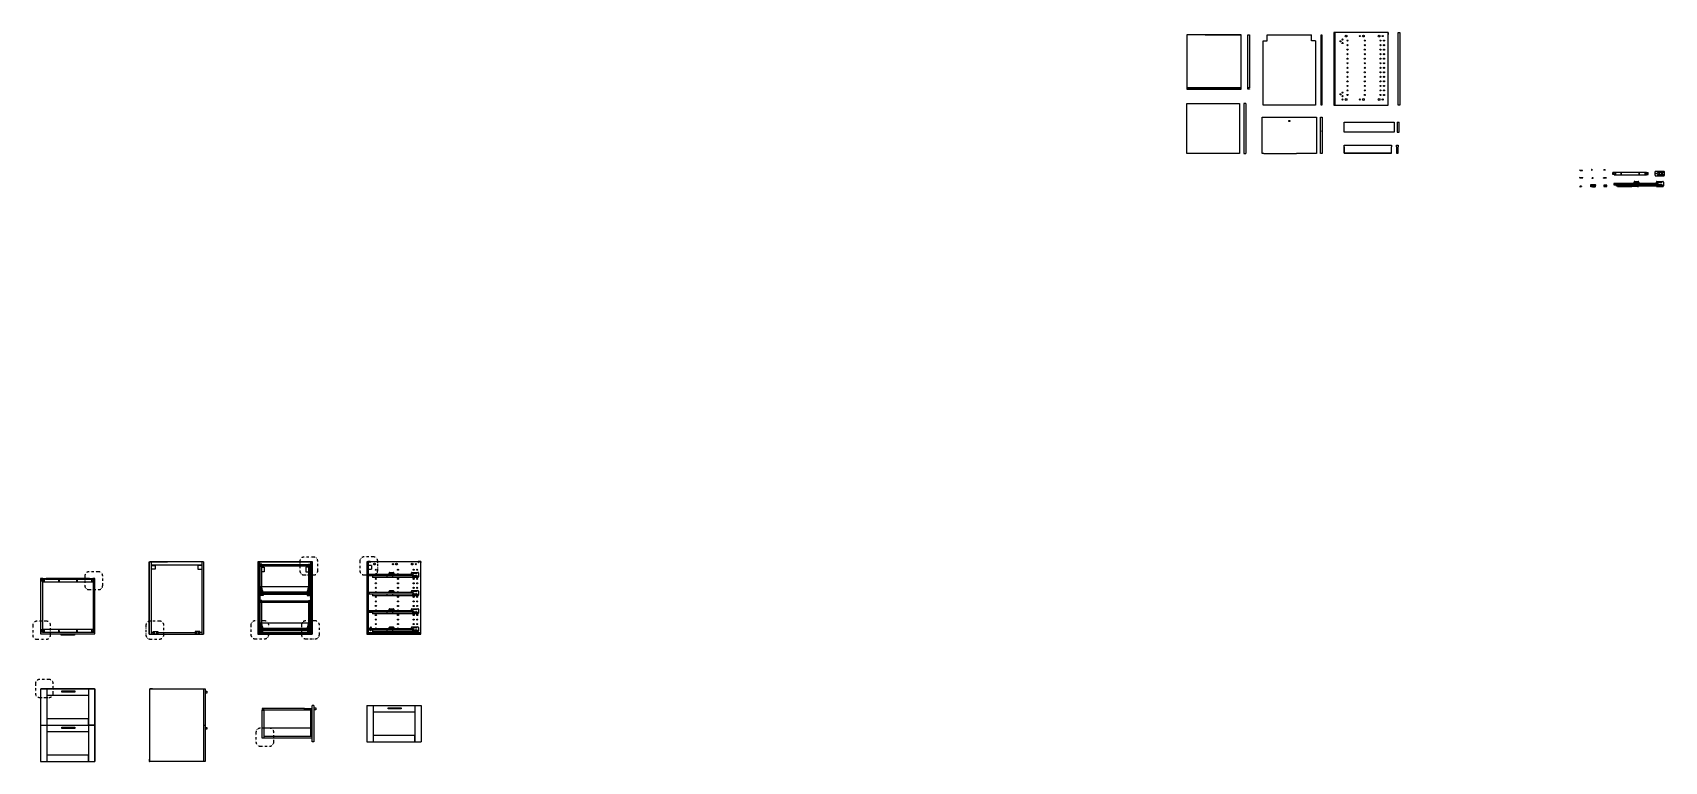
# Model space of a CAD drawing. Header units: millimetres. Extents: x 742 to 2544, y 1197 to 2001.
import ezdxf

# ---------------------------------------------------------------- set-up
doc = ezdxf.new("R2010")
doc.units = ezdxf.units.MM
doc.linetypes.add('DASHED', pattern=[0.75, 0.5, -0.25])
doc.linetypes.add('TRATTOPUNTO', pattern=[25.4, 12.7, -6.35, 0, -6.35])
for name, color, linetype in [('A-FURN', 1, 'Continuous'), ('ARREDI', 1, 'Continuous'), ('TRATTEGGIO', 5, 'Continuous'), ('VITI E CERNIERE', 8, 'Continuous')]:
    doc.layers.add(name, color=color, linetype=linetype)

msp = doc.modelspace()

# ---------------------------------------------------------------- hatches: boundary and pattern name
at = {"layer": 'A-FURN'}
h = msp.add_hatch(dxfattribs=at)
h.set_pattern_fill('ANSI31', color=4, scale=0.2)
h.paths.add_polyline_path([(995.3, 1414.8), (993.3, 1414.8), (993.3, 1412.8), (995.3, 1412.8)])
h.paths.add_polyline_path([(1048.9, 1414.8), (1046.9, 1414.8), (1046.9, 1412.8), (1048.9, 1412.8)])
h.paths.add_polyline_path([(993.1, 1417.5), (991.1, 1417.5), (991.1, 1352.2), (993.1, 1352.2), (993.1, 1413)])
h.paths.add_polyline_path([(1051.1, 1417.5), (1049.1, 1417.5), (1049.1, 1413), (1049.1, 1402.9), (1051.1, 1402.9)])
h.paths.add_polyline_path([(1051.1, 1402.9), (1049.1, 1402.9), (1049.1, 1352.2), (1051.1, 1352.2)])
h.paths.add_polyline_path([(993.1, 1352.2), (991.1, 1352.2), (991.1, 1337.5), (993.1, 1337.5)])
h.paths.add_polyline_path([(1051.1, 1352.2), (1049.1, 1352.2), (1049.1, 1337.5), (1051.1, 1337.5)])
h.paths.add_polyline_path([(1039.2, 1339.5), (1004.2, 1339.5), (1004.2, 1337.5), (1039.2, 1337.5)])
h.paths.add_polyline_path([(1004.2, 1339.5), (993.1, 1339.5), (993.1, 1337.5), (1004.2, 1337.5)])
h.paths.add_polyline_path([(1049.1, 1339.5), (1039.2, 1339.5), (1039.2, 1337.5), (1049.1, 1337.5)])
h.paths.add_polyline_path([(1039.2, 1343.8), (1004.2, 1343.8), (1004.2, 1341.8), (1039.2, 1341.8)])
h.paths.add_polyline_path([(1004.2, 1343.8), (996.7, 1343.8), (996.7, 1341.8), (1004.2, 1341.8)])
h.paths.add_polyline_path([(1045.5, 1343.8), (1039.2, 1343.8), (1039.2, 1341.8), (1045.5, 1341.8)])
h.paths.add_polyline_path([(1045.5, 1383.8), (996.7, 1383.8), (996.7, 1381.8), (1045.5, 1381.8)])
h = msp.add_hatch(dxfattribs=at)
h.set_pattern_fill('ANSI31', color=4, scale=0.2)
h.paths.add_polyline_path([(1113, 1416.3), (1112, 1416.3), (1112, 1403.1), (1113, 1403.1)])
h = msp.add_hatch(dxfattribs=at)
h.set_pattern_fill('ANSI31', color=4, scale=0.2)
h.paths.add_polyline_path([(996, 1386), (995.6, 1387.6), (995.3, 1389.8), (995.3, 1389.8), (993.1, 1389.8), (993.1, 1383.8), (996.7, 1383.8)])
h = msp.add_hatch(dxfattribs=at)
h.set_pattern_fill('ANSI31', color=4, scale=0.2)
h.paths.add_polyline_path([(1049.1, 1383.8), (1045.5, 1383.8), (1045.5, 1380.3), (1049.1, 1380.3)])
h.paths.add_polyline_path([(1049.1, 1389.8), (1046.9, 1389.8), (1046.6, 1387.6), (1046.2, 1386), (1045.5, 1383.8), (1049.1, 1383.8)])
h.paths.add_polyline_path([(996.7, 1383.8), (993.1, 1383.8), (993.1, 1380.3), (996.7, 1380.3)])
h = msp.add_hatch(dxfattribs=at)
h.set_pattern_fill('ANSI31', color=4, scale=0.2)
h.paths.add_polyline_path([(1112, 1339.5), (1112, 1338.5), (1113, 1338.5), (1113, 1339.5), (1113, 1403.1), (1112, 1403.1)])
h.paths.add_polyline_path([(1170.8, 1337.5), (1170.8, 1339.5), (1113, 1339.5), (1113, 1338.5), (1112, 1338.5), (1112, 1339.5), (1111.5, 1339.5), (1111.5, 1337.5)])
h = msp.add_hatch(dxfattribs=at)
h.set_pattern_fill('ANSI31', color=4, scale=0.2)
h.paths.add_polyline_path([(996.7, 1343.8), (993.1, 1343.8), (993.1, 1340.8), (996.7, 1340.8)])
h.paths.add_polyline_path([(996, 1346), (995.6, 1347.6), (995.3, 1349.8), (993.1, 1349.8), (993.1, 1343.8), (996.7, 1343.8)])
h.paths.add_polyline_path([(1049.1, 1343.8), (1045.5, 1343.8), (1045.5, 1340.8), (1049.1, 1340.8)])
h.paths.add_polyline_path([(1049.1, 1349.8), (1046.9, 1349.8), (1046.6, 1347.6), (1046.2, 1346), (1045.5, 1343.8), (1049.1, 1343.8)])
h.paths.add_polyline_path([(995.3, 1374.8), (993.3, 1374.8), (993.3, 1372.8), (995.3, 1372.8)])
h = msp.add_hatch(dxfattribs=at)
h.set_pattern_fill('ANSI31', color=4, scale=0.2)
h.paths.add_polyline_path([(1048.9, 1374.8), (1046.9, 1374.8), (1046.9, 1372.8), (1048.9, 1372.8)])

# ---------------------------------------------------------------- linework, layer by layer
for p, q in [((2190.8, 1891.6), (2190.8, 1902.6)), ((2190.8, 1902.6), (2245.8, 1902.6)), ((2249.3, 1902.6), (2251.3, 1902.6)), ((871.1, 1417.5), (871.1, 1337.5)), ((871.1, 1337.5), (871.1, 1417.5)), ((871.1, 1417.5), (891.1, 1417.5)), ((873.1, 1417.5), (873.1, 1337.5)), ((931.1, 1417.5), (891.1, 1417.5)), ((931.1, 1417.5), (929.1, 1417.5)), ((929.1, 1417.5), (929.1, 1337.5)), ((931.1, 1417.5), (931.1, 1337.5)), ((931.1, 1417.5), (931.1, 1397.5)), ((991.1, 1417.5), (991.1, 1337.5)), ((991.1, 1417.5), (993.1, 1417.5)), ((993.1, 1413), (993.1, 1417.5)), ((993.1, 1417.5), (993.1, 1417.2)), ((993.1, 1413), (993.1, 1337.5)), ((993.6, 1389.8), (993.6, 1412.8)), ((995.1, 1412.8), (995.1, 1389.8)), ((995.3, 1414.5), (1046.9, 1414.5)), ((995.3, 1413), (1046.9, 1413)), ((1047.1, 1389.8), (1047.1, 1412.8)), ((1048.6, 1389.8), (1048.6, 1412.8)), ((1049.1, 1417.5), (1049.1, 1413)), ((1051.1, 1417.5), (1049.1, 1417.5)), ((1049.1, 1413), (1049.1, 1337.5)), ((1051.1, 1417.5), (1051.1, 1337.5)), ((1112, 1417.5), (1111.5, 1417.5)), ((1112, 1416.3), (1113, 1416.3)), ((1112, 1339.5), (1112, 1416.3)), ((1113, 1339.5), (1113, 1416.3)), ((1168, 1417.5), (1115.1, 1417.5)), ((1170.8, 1337.5), (1170.8, 1416.8)), ((753.6, 1399.1), (751.1, 1399.1)), ((751.1, 1399.1), (751.1, 1339.8)), ((753.1, 1398.9), (753.1, 1399.1)), ((753.1, 1395.5), (753.1, 1342.6)), ((805.1, 1399.1), (757.1, 1399.1)), ((811.1, 1399.1), (808.6, 1399.1)), ((809.1, 1395.5), (809.1, 1342.6)), ((811.1, 1339.8), (811.1, 1399.1)), ((931.1, 1397.5), (931.1, 1377.5)), ((1046.9, 1389.8), (995.3, 1389.8)), ((931.1, 1377.5), (931.1, 1357.5)), ((993.6, 1349.8), (993.6, 1372.8)), ((995.1, 1372.8), (995.1, 1349.8)), ((995.3, 1374.5), (1046.9, 1374.5)), ((995.3, 1373), (1046.9, 1373)), ((1045.5, 1383.8), (996.7, 1383.8)), ((996.7, 1381.8), (1045.5, 1381.8)), ((1047.1, 1349.8), (1047.1, 1372.8)), ((1048.7, 1349.8), (1048.7, 1372.8)), ((931.1, 1357.5), (931.1, 1337.5)), ((751.1, 1339.8), (751.1, 1337.8)), ((753.1, 1339.8), (751.1, 1339.8)), ((751.1, 1337.8), (811.1, 1337.8)), ((753.1, 1339.8), (809.1, 1339.8)), ((773.8, 1336.4), (773.8, 1337.8)), ((773.8, 1337.8), (788.4, 1337.8)), ((788.4, 1336.4), (773.8, 1336.4)), ((788.4, 1337.8), (788.4, 1336.4)), ((809.1, 1339.8), (811.1, 1339.8)), ((811.1, 1337.8), (811.1, 1339.8)), ((871.1, 1337.5), (931.1, 1337.5)), ((873.1, 1339.5), (875.4, 1339.5)), ((880.4, 1339.5), (921.8, 1339.5)), ((929.1, 1339.5), (926.8, 1339.5)), ((991.1, 1337.5), (1051.1, 1337.5)), ((993.1, 1337.5), (993.1, 1339.5)), ((993.1, 1339.5), (1049.1, 1339.5)), ((1046.9, 1349.8), (995.3, 1349.8)), ((1045.5, 1343.8), (996.7, 1343.8)), ((996.7, 1341.8), (1045.5, 1341.8)), ((1111.5, 1339.5), (1112, 1339.5)), ((1111.5, 1337.5), (1169.5, 1337.5)), ((1111.5, 1337.5), (1170.8, 1337.5)), ((1112, 1339.5), (1112, 1338.5)), ((1112, 1338.5), (1113, 1338.5)), ((1113, 1339.5), (1170.8, 1339.5)), ((1113, 1338.5), (1113, 1339.5)), ((751.1, 1277.2), (751.1, 1197.2)), ((758.1, 1277.2), (758.1, 1197.2)), ((758.1, 1277.2), (758.1, 1270.2)), ((758.1, 1270.2), (804.1, 1270.2)), ((774.4, 1273.5), (774.4, 1274.9)), ((774.4, 1274.9), (789, 1274.9)), ((789, 1273.5), (774.4, 1273.5)), ((789, 1274.9), (789, 1273.5)), ((804.1, 1277.2), (804.1, 1237.2)), ((811.1, 1197.2), (811.1, 1277.2)), ((811.1, 1277.2), (811.1, 1237.2)), ((871.2, 1277.2), (930.5, 1277.2)), ((871.2, 1277.2), (871.2, 1197.2)), ((871.2, 1277.2), (871.2, 1269.5)), ((871.2, 1269.5), (871.2, 1199.5)), ((930.5, 1277.2), (930.8, 1277.2)), ((930.8, 1277.2), (932.8, 1277.2)), ((930.8, 1277.2), (930.8, 1197.2)), ((932.8, 1277.2), (932.8, 1197.2)), ((932.8, 1277.2), (932.8, 1274.6)), ((932.8, 1274.6), (932.8, 1274.6)), ((932.8, 1274.6), (934.8, 1274.6)), ((934.8, 1272.6), (932.8, 1272.6)), ((934.8, 1274.6), (934.8, 1272.6)), ((804.1, 1244.2), (758.1, 1244.2)), ((804.1, 1237.2), (804.1, 1244.2)), ((997.6, 1255.7), (995.6, 1255.7)), ((995.6, 1255.7), (995.6, 1253.7)), ((995.6, 1255.7), (995.6, 1253.7)), ((995.6, 1253.7), (997.4, 1253.7)), ((995.9, 1222.7), (995.9, 1253.7)), ((997.4, 1253.7), (997.6, 1253.7)), ((997.4, 1253.7), (997.4, 1222.7)), ((997.6, 1253.7), (997.6, 1255.7)), ((1042.5, 1255.5), (997.6, 1255.5)), ((997.6, 1254), (1042.5, 1254)), ((1042.5, 1253.7), (1042.5, 1255.7)), ((1042.5, 1255.7), (1050.9, 1255.7)), ((1050.9, 1253.7), (1042.5, 1253.7)), ((1049.4, 1224.7), (1049.4, 1253.7)), ((1052.9, 1258.7), (1050.9, 1258.7)), ((1050.9, 1238.7), (1050.9, 1258.7)), ((1052.9, 1258.7), (1050.9, 1258.7)), ((1052.9, 1258.7), (1052.9, 1238.7)), ((1052.9, 1256.1), (1054.9, 1256.1)), ((1054.9, 1254.1), (1052.9, 1254.1)), ((1054.9, 1256.1), (1054.9, 1254.1)), ((1111.5, 1258.7), (1171.5, 1258.7)), ((1111.5, 1258.7), (1111.5, 1218.7)), ((1118.5, 1258.7), (1118.5, 1218.7)), ((1118.5, 1258.7), (1118.5, 1251.7)), ((1118.5, 1251.7), (1164.5, 1251.7)), ((1134.8, 1255), (1134.8, 1256.4)), ((1134.8, 1256.4), (1149.4, 1256.4)), ((1149.4, 1255), (1134.8, 1255)), ((1149.4, 1256.4), (1149.4, 1255)), ((1164.5, 1258.7), (1164.5, 1218.7)), ((1164.5, 1258.7), (1164.5, 1218.7)), ((1171.5, 1258.7), (1171.5, 1218.7)), ((1171.5, 1258.7), (1171.5, 1218.7)), ((751.1, 1237.2), (811.1, 1237.2)), ((751.1, 1237.2), (811.1, 1237.2)), ((751.1, 1237.2), (751.1, 1197.2)), ((751.1, 1237.2), (758.1, 1237.2)), ((758.1, 1237.2), (758.1, 1197.2)), ((758.1, 1237.2), (758.1, 1230.2)), ((758.1, 1230.2), (804.1, 1230.2)), ((774.4, 1233.5), (774.4, 1234.9)), ((774.4, 1234.9), (789, 1234.9)), ((789, 1233.5), (774.4, 1233.5)), ((789, 1234.9), (789, 1233.5)), ((804.1, 1237.2), (804.1, 1197.2)), ((811.1, 1237.2), (804.1, 1237.2)), ((804.1, 1237.2), (804.1, 1197.2)), ((811.1, 1237.2), (811.1, 1197.2)), ((811.1, 1237.2), (811.1, 1197.2)), ((930.8, 1237.2), (932.8, 1237.2)), ((932.8, 1237.2), (932.8, 1234.6)), ((932.8, 1234.6), (934.8, 1234.6)), ((934.8, 1232.6), (932.8, 1232.6)), ((934.8, 1234.6), (934.8, 1232.6)), ((1049.4, 1233.7), (997.4, 1233.7)), ((1050.9, 1218.7), (1050.9, 1238.7)), ((1052.9, 1238.7), (1052.9, 1218.7)), ((1164.5, 1225.7), (1118.5, 1225.7)), ((1164.5, 1218.7), (1164.5, 1225.7)), ((1050.9, 1222.7), (995.9, 1222.7)), ((1050.9, 1224.7), (997.4, 1224.7)), ((1052.9, 1218.7), (1050.9, 1218.7)), ((1052.9, 1218.7), (1050.9, 1218.7)), ((1052.9, 1218.7), (1050.9, 1218.7)), ((1111.5, 1218.7), (1171.5, 1218.7)), ((751.1, 1197.2), (811.1, 1197.2)), ((804.1, 1204.2), (758.1, 1204.2)), ((804.1, 1197.2), (804.1, 1204.2)), ((932.8, 1197.2), (871.2, 1197.2)), ((932.8, 1197.2), (871.2, 1197.2)), ((930.8, 1197.2), (930.5, 1197.2))]:
    msp.add_line(p, q, dxfattribs=at)
at = {"layer": 'ARREDI'}
for p, q in [((2239.2, 2001.5), (2179.2, 2001.5)), ((2179.2, 2001.5), (2179.2, 1921.5)), ((2179.2, 2001.5), (2179.9, 2001.5)), ((2179.7, 2001.5), (2179.7, 1921.5)), ((2180.7, 1921.5), (2180.7, 2001.5)), ((2239.2, 1921.5), (2239.2, 2001.5)), ((2239.2, 2001.5), (2239.2, 1999.5)), ((2250.3, 2001.5), (2250.8, 2001.5)), ((2077, 1999.1), (2017, 1999.1)), ((2017, 1999.1), (2017, 1939.1)), ((2037, 1999.1), (2077, 1999.1)), ((2077, 1939.1), (2077, 1999.1)), ((2101.1, 1921.5), (2101.1, 1992.5)), ((2101.1, 1992.5), (2105.6, 1992.5)), ((2105.6, 1992.5), (2105.6, 1999.1)), ((2105.6, 1999.1), (2154.6, 1999.1)), ((2154.6, 1992.5), (2154.6, 1999.1)), ((2159.1, 1992.5), (2154.6, 1992.5)), ((2159.1, 1992.5), (2159.1, 1921.5)), ((2165.1, 1921.5), (2165.1, 1999.1)), ((2165.1, 1999.1), (2166.1, 1999.1)), ((2166.1, 1999.1), (2166.1, 1921.5)), ((2239.2, 1984.5), (2239.2, 1985.2)), ((2077, 1940.6), (2017, 1940.6)), ((2017, 1939.6), (2077, 1939.6)), ((2017, 1939.1), (2037, 1939.1)), ((2037, 1939.1), (2077, 1939.1)), ((2077, 1939.6), (2077, 1940.6)), ((2077, 1939.8), (2077, 1940.3)), ((2086.1, 1940.6), (2085.1, 1940.6)), ((2085.1, 1940.6), (2085.1, 1939.6)), ((2085.1, 1939.6), (2086.1, 1939.6)), ((2017, 1923.2), (2075, 1923.2)), ((2017, 1868.2), (2017, 1923.2)), ((2075, 1923.2), (2075, 1868.2)), ((2081.9, 1923.2), (2079.9, 1923.2)), ((2079.9, 1923.2), (2079.9, 1868.2)), ((2081.9, 1923.2), (2081.9, 1921.2)), ((2081.9, 1921.2), (2081.9, 1868.2)), ((2159.1, 1921.5), (2101.1, 1921.5)), ((2159.1, 1921.5), (2122.1, 1921.5)), ((2165.5, 1921.5), (2165.1, 1921.5)), ((2166.1, 1921.5), (2165.5, 1921.5)), ((2179.2, 1921.5), (2239.2, 1921.5)), ((2179.9, 1921.5), (2180.4, 1921.5)), ((2100.1, 1868.2), (2100.1, 1908.2)), ((2100.1, 1908.2), (2160.1, 1908.2)), ((2160.1, 1908.2), (2160.1, 1868.2)), ((2164.4, 1908.2), (2166.2, 1908.2)), ((2164.4, 1868.2), (2164.4, 1908.2)), ((2164.4, 1893.5), (2164.4, 1891.9)), ((2166.2, 1908.2), (2166.2, 1868.2)), ((2190.8, 1891.6), (2190.8, 1902.6)), ((2245.8, 1902.6), (2245.8, 1891.6)), ((2249.3, 1902.6), (2249.3, 1891.6)), ((2251.3, 1891.6), (2251.3, 1902.6)), ((2100.1, 1868.2), (2100.1, 1888.2)), ((2164.4, 1889.9), (2164.4, 1891.9)), ((2164.4, 1889.9), (2164.4, 1890.2)), ((2245.8, 1891.6), (2190.8, 1891.6)), ((2190.8, 1868.3), (2190.8, 1877.3)), ((2190.8, 1877.3), (2242.8, 1877.3)), ((2190.8, 1875.3), (2190.8, 1868.3)), ((2242.8, 1877.3), (2242.8, 1875.3)), ((2242.8, 1868.3), (2242.8, 1875.3)), ((2248.3, 1875.3), (2248.3, 1877.3)), ((2248.3, 1877.3), (2250.3, 1877.3)), ((2248.3, 1875.3), (2248.3, 1868.3)), ((2249.3, 1891.6), (2251.3, 1891.6)), ((2250.3, 1877.3), (2250.3, 1875.3)), ((2250.3, 1868.3), (2250.3, 1875.3)), ((2075, 1868.2), (2017, 1868.2)), ((2079.9, 1868.2), (2081.9, 1868.2)), ((2102.1, 1868.2), (2100.1, 1868.2)), ((2102.1, 1868.2), (2138.1, 1868.2)), ((2140.1, 1868.2), (2138.1, 1868.2)), ((2160.1, 1868.2), (2140.1, 1868.2)), ((2166.2, 1868.2), (2164.4, 1868.2)), ((2242.8, 1868.3), (2190.8, 1868.3)), ((2190.8, 1868.3), (2242.8, 1868.3)), ((2248.3, 1868.3), (2250.3, 1868.3)), ((1111.5, 1339.5), (1111.5, 1337.5)), ((751.1, 1277.2), (811.1, 1277.2))]:
    msp.add_line(p, q, dxfattribs=at)
msp.add_lwpolyline([(2250.3, 2001.5), (2252.3, 2001.5), (2252.3, 1921.5), (2250.3, 1921.5)], close=True, dxfattribs=at)
msp.add_lwpolyline([(2086.1, 1939.6), (2086.1, 1939.1), (2084.1, 1939.1), (2084.1, 1999.1), (2086.1, 1999.1), (2086.1, 1940.6)], dxfattribs=at)
for centre, radius in [((2186.5, 1991.9), 0.614), ((2188.8, 1993.9), 0.614), ((2188.8, 1990), 0.614), ((2192.8, 1997.7), 0.955), ((2194.3, 1992.7), 0.614), ((2194.3, 1987.7), 0.614), ((2194.3, 1982.7), 0.614), ((2207.9, 1997.7), 0.614), ((2211.9, 1997.7), 0.955), ((2213.4, 1992.7), 0.614), ((2213.4, 1987.7), 0.614), ((2213.4, 1982.7), 0.614), ((2229.2, 1997.7), 0.955), ((2230.7, 1992.7), 0.614), ((2230.7, 1987.7), 0.614), ((2230.7, 1982.7), 0.614), ((2233.2, 1997.7), 0.614), ((2234.7, 1992.7), 0.614), ((2234.7, 1987.7), 0.614), ((2234.7, 1982.7), 0.614), ((2194.3, 1977.7), 0.614), ((2194.3, 1972.7), 0.614), ((2194.3, 1967.7), 0.614), ((2213.4, 1977.7), 0.614), ((2213.4, 1972.7), 0.614), ((2213.4, 1967.7), 0.614), ((2230.7, 1977.7), 0.614), ((2230.7, 1972.7), 0.614), ((2230.7, 1967.7), 0.614), ((2234.7, 1977.7), 0.614), ((2234.7, 1972.7), 0.614), ((2234.7, 1967.7), 0.614), ((2194.3, 1962.7), 0.614), ((2194.3, 1957.7), 0.614), ((2194.3, 1952.7), 0.614), ((2194.3, 1952.7), 0.614), ((2194.3, 1947.7), 0.614), ((2213.4, 1962.7), 0.614), ((2213.4, 1957.7), 0.614), ((2213.4, 1952.7), 0.614), ((2213.4, 1952.7), 0.614), ((2213.4, 1947.7), 0.614), ((2230.7, 1962.7), 0.614), ((2230.7, 1957.7), 0.614), ((2230.7, 1952.7), 0.614), ((2230.7, 1952.7), 0.614), ((2230.7, 1947.7), 0.614), ((2234.7, 1962.7), 0.614), ((2234.7, 1957.7), 0.614), ((2234.7, 1952.7), 0.614), ((2234.7, 1952.7), 0.614), ((2234.7, 1947.7), 0.614), ((2186.5, 1933.4), 0.614), ((2188.8, 1935.3), 0.614), ((2188.8, 1931.4), 0.614), ((2188.8, 1927.7), 0.614), ((2192.8, 1927.7), 0.955), ((2194.3, 1942.7), 0.614), ((2194.3, 1937.7), 0.614), ((2194.3, 1932.7), 0.614), ((2207.9, 1927.7), 0.614), ((2211.9, 1927.7), 0.955), ((2213.4, 1942.7), 0.614), ((2213.4, 1937.7), 0.614), ((2213.4, 1932.7), 0.614), ((2229.2, 1927.7), 0.955), ((2230.7, 1942.7), 0.614), ((2230.7, 1937.7), 0.614), ((2230.7, 1932.7), 0.614), ((2233.2, 1927.7), 0.614), ((2234.7, 1942.7), 0.614), ((2234.7, 1937.7), 0.614), ((2234.7, 1932.7), 0.614), ((2130.1, 1903.9), 0.614)]:
    msp.add_circle(centre, radius, dxfattribs=at)
at = {"layer": 'TRATTEGGIO', "linetype": 'TRATTOPUNTO', "ltscale": 0.2}
for points in [[(804.4, 1386.7), (815.1, 1386.7, 0.414214), (819.6, 1391.2), (819.6, 1401.9, 0.414214), (815.1, 1406.4), (804.4, 1406.4, 0.414214), (799.9, 1401.9), (799.9, 1391.2, 0.414214)], [(1041.8, 1402.9), (1052.6, 1402.9, 0.414214), (1057.1, 1407.4), (1057.1, 1418.1, 0.414214), (1052.6, 1422.6), (1041.8, 1422.6, 0.414214), (1037.4, 1418.1), (1037.4, 1407.4, 0.414214)], [(1108.1, 1403.1), (1118.8, 1403.1, 0.414214), (1123.3, 1407.5), (1123.3, 1418.3, 0.414214), (1118.8, 1422.8), (1108.1, 1422.8, 0.414214), (1103.6, 1418.3), (1103.6, 1407.5, 0.414214)], [(746.7, 1332), (757.5, 1332, 0.414214), (762, 1336.5), (762, 1347.3, 0.414214), (757.5, 1351.8), (746.7, 1351.8, 0.414214), (742.3, 1347.3), (742.3, 1336.5, 0.414214)], [(871.8, 1332.2), (882.6, 1332.2, 0.414214), (887.1, 1336.7), (887.1, 1347.5, 0.414214), (882.6, 1352), (871.8, 1352, 0.414214), (867.4, 1347.5), (867.4, 1336.7, 0.414214)], [(987.7, 1332.5), (998.5, 1332.5, 0.414214), (1003, 1337), (1003, 1347.8, 0.414214), (998.5, 1352.2), (987.7, 1352.2, 0.414214), (983.3, 1347.8), (983.3, 1337, 0.414214)], [(1043.6, 1332.5), (1054.4, 1332.5, 0.414214), (1058.9, 1337), (1058.9, 1347.8, 0.414214), (1054.4, 1352.2), (1043.6, 1352.2, 0.414214), (1039.2, 1347.8), (1039.2, 1337, 0.414214)], [(749.8, 1267.8), (760.6, 1267.8, 0.414214), (765, 1272.3), (765, 1283, 0.414214), (760.6, 1287.5), (749.8, 1287.5, 0.414214), (745.3, 1283), (745.3, 1272.3, 0.414214)], [(993.4, 1214), (1004.2, 1214, 0.414214), (1008.6, 1218.5), (1008.6, 1229.2, 0.414214), (1004.2, 1233.7), (993.4, 1233.7, 0.414214), (988.9, 1229.2), (988.9, 1218.5, 0.414214)]]:
    msp.add_lwpolyline(points, format="xyb", close=True, dxfattribs=at)
at = {"layer": 'VITI E CERNIERE', "linetype": 'DASHED'}
for p, q in [((2450.9, 1841.6), (2451.1, 1841.6)), ((2450.9, 1841.5), (2451.1, 1841.5)), ((2450.9, 1841.4), (2451.1, 1841.4)), ((2450.9, 1841.3), (2451.1, 1841.3)), ((2451.1, 1849.8), (2451.2, 1849.8)), ((2451.1, 1849.7), (2451.2, 1849.7)), ((2451.1, 1849.6), (2451.2, 1849.6)), ((2451.1, 1849.5), (2451.2, 1849.5)), ((2451.1, 1841.3), (2451.1, 1841.6)), ((2451.2, 1849.5), (2451.2, 1849.8))]:
    msp.add_line(p, q, dxfattribs=at)
at = {"layer": 'VITI E CERNIERE', "linetype": 'Continuous'}
for p, q in [((2450.9, 1841.4), (2450.9, 1841.5)), ((2451.1, 1849.6), (2451.1, 1849.7)), ((2451.2, 1842), (2451.1, 1842)), ((2451.2, 1841), (2451.1, 1841)), ((2451.2, 1849.1), (2451.2, 1850.1)), ((2535.2, 1846), (2535, 1846)), ((2535.2, 1845.9), (2535, 1845.9)), ((2535.2, 1846), (2535.2, 1846.2)), ((2535.2, 1845.9), (2535.2, 1845.7)), ((2535.3, 1846), (2535.3, 1846.2)), ((2535.3, 1846), (2535.5, 1846)), ((2535.3, 1845.9), (2535.5, 1845.9)), ((2535.3, 1845.9), (2535.3, 1845.7)), ((2537.1, 1847.4), (2536.9, 1847.4)), ((2537.1, 1847.3), (2536.9, 1847.3)), ((2537.1, 1844.6), (2536.9, 1844.6)), ((2537.1, 1844.5), (2536.9, 1844.5)), ((2537.1, 1847.4), (2537.1, 1847.6)), ((2537.1, 1847.3), (2537.1, 1847.1)), ((2537.1, 1844.6), (2537.1, 1844.8)), ((2537.1, 1844.5), (2537.1, 1844.3)), ((2537.2, 1847.4), (2537.2, 1847.6)), ((2537.2, 1847.4), (2537.4, 1847.4)), ((2537.2, 1847.3), (2537.4, 1847.3)), ((2537.2, 1847.3), (2537.2, 1847.1)), ((2537.2, 1844.6), (2537.2, 1844.8)), ((2537.2, 1844.6), (2537.4, 1844.6)), ((2537.2, 1844.5), (2537.4, 1844.5)), ((2537.2, 1844.5), (2537.2, 1844.3)), ((2538, 1847.4), (2537.8, 1847.4)), ((2538, 1847.3), (2537.8, 1847.3)), ((2538, 1844.6), (2537.8, 1844.6)), ((2538, 1844.5), (2537.8, 1844.5)), ((2538, 1847.4), (2538, 1847.6)), ((2538, 1847.3), (2538, 1847.1)), ((2538, 1844.6), (2538, 1844.8)), ((2538, 1844.5), (2538, 1844.3)), ((2538.1, 1847.4), (2538.1, 1847.6)), ((2538.1, 1847.4), (2538.4, 1847.4)), ((2538.1, 1847.3), (2538.4, 1847.3)), ((2538.1, 1847.3), (2538.1, 1847.1)), ((2538.1, 1844.6), (2538.1, 1844.8)), ((2538.1, 1844.6), (2538.4, 1844.6)), ((2538.1, 1844.5), (2538.4, 1844.5)), ((2538.1, 1844.5), (2538.1, 1844.3)), ((2541.8, 1846), (2541.6, 1846)), ((2541.8, 1845.9), (2541.6, 1845.9)), ((2541.8, 1846), (2541.8, 1846.2)), ((2541.8, 1845.9), (2541.8, 1845.7)), ((2541.9, 1846), (2541.9, 1846.2)), ((2541.9, 1846), (2542.1, 1846)), ((2541.9, 1845.9), (2542.1, 1845.9)), ((2541.9, 1845.9), (2541.9, 1845.7))]:
    msp.add_line(p, q, dxfattribs=at)
at = {"layer": 'VITI E CERNIERE'}
for p, q in [((2451.2, 1849.8), (2452.7, 1849.8)), ((2451.2, 1849.5), (2452.7, 1849.5)), ((2451.2, 1842), (2451.2, 1841)), ((2451.2, 1841.6), (2453.3, 1841.6)), ((2451.2, 1841.4), (2453.3, 1841.4)), ((2451.3, 1849.8), (2451.3, 1849.5)), ((2451.4, 1841.6), (2451.4, 1841.3)), ((2451.5, 1849.8), (2451.5, 1849.5)), ((2451.5, 1849.8), (2451.5, 1849.5)), ((2451.5, 1841.6), (2451.6, 1841.3)), ((2451.6, 1849.8), (2451.6, 1849.5)), ((2451.7, 1841.6), (2451.7, 1841.3)), ((2451.8, 1849.8), (2451.8, 1849.5)), ((2451.9, 1849.8), (2452, 1849.5)), ((2451.9, 1841.6), (2451.9, 1841.3)), ((2452, 1841.6), (2452.1, 1841.3)), ((2452, 1841.6), (2452.1, 1841.3)), ((2452.1, 1849.8), (2452.1, 1849.5)), ((2452.2, 1841.6), (2452.2, 1841.3)), ((2452.3, 1849.8), (2452.3, 1849.5)), ((2452.4, 1849.8), (2452.5, 1849.5)), ((2452.4, 1849.8), (2453.3, 1849.8)), ((2452.4, 1849.5), (2453.3, 1849.5)), ((2452.4, 1841.6), (2452.4, 1841.3)), ((2452.5, 1841.6), (2452.6, 1841.3)), ((2452.6, 1849.8), (2452.6, 1849.5)), ((2452.7, 1841.6), (2452.7, 1841.3)), ((2452.8, 1849.8), (2452.8, 1849.5)), ((2452.9, 1849.8), (2453, 1849.5)), ((2452.9, 1841.6), (2452.9, 1841.3)), ((2453, 1841.6), (2453.1, 1841.3)), ((2453, 1841.6), (2453.9, 1841.6)), ((2453, 1841.4), (2453.9, 1841.4)), ((2453.1, 1849.8), (2453.1, 1849.5)), ((2453.2, 1841.6), (2453.2, 1841.3)), ((2453.3, 1849.8), (2453.3, 1849.5)), ((2453.3, 1849.8), (2453.3, 1849.5)), ((2453.3, 1849.8), (2453.7, 1849.8)), ((2453.3, 1849.5), (2453.7, 1849.5)), ((2453.4, 1849.8), (2453.5, 1849.5)), ((2453.4, 1841.6), (2453.4, 1841.3)), ((2453.5, 1841.6), (2453.5, 1841.3)), ((2453.7, 1849.5), (2453.7, 1849.8)), ((2453.7, 1841.6), (2453.7, 1841.3)), ((2453.9, 1841.6), (2453.9, 1841.3)), ((2453.9, 1841.6), (2453.9, 1841.3)), ((2453.9, 1841.6), (2454.3, 1841.6)), ((2453.9, 1841.4), (2454.3, 1841.4)), ((2454, 1841.6), (2454, 1841.3)), ((2454.3, 1841.4), (2454.3, 1841.6)), ((2464, 1850), (2463.9, 1850)), ((2463.9, 1850), (2464, 1850)), ((2464.2, 1850.1), (2464.1, 1849.9)), ((2464.2, 1850.1), (2464.2, 1849.9)), ((2464.3, 1850.1), (2464.8, 1850.1)), ((2464.3, 1850.1), (2464.3, 1849.9)), ((2464.4, 1850.1), (2464.3, 1849.9)), ((2464.3, 1849.9), (2464.8, 1849.9)), ((2464.5, 1850.1), (2464.4, 1849.9)), ((2464.6, 1850.1), (2464.5, 1849.9)), ((2464.5, 1841.6), (2464.6, 1841.6)), ((2464.5, 1841.2), (2464.5, 1841.1)), ((2464.5, 1841.1), (2464.5, 1841.1)), ((2464.5, 1840.6), (2464.6, 1840.6)), ((2464.7, 1850.1), (2464.6, 1849.9)), ((2464.6, 1841.6), (2464.7, 1841.3)), ((2464.6, 1840.6), (2464.7, 1841)), ((2464.8, 1850.1), (2464.7, 1849.9)), ((2465, 1841.4), (2464.9, 1840.8)), ((2465.2, 1841.4), (2465, 1840.8)), ((2465.4, 1841.4), (2465.2, 1840.8)), ((2465.5, 1841.4), (2465.4, 1840.8)), ((2465.6, 1841), (2465.6, 1841.3)), ((2478, 1841.4), (2477.2, 1841.4)), ((2477.2, 1841), (2477.2, 1841.4)), ((2479.5, 1841), (2477.2, 1841)), ((2477.4, 1850), (2477.4, 1849.9)), ((2477.4, 1850), (2477.4, 1849.7)), ((2478.8, 1850), (2477.4, 1850)), ((2477.4, 1849.9), (2477.4, 1849.8)), ((2477.4, 1849.7), (2477.4, 1849.8)), ((2478.8, 1849.7), (2477.4, 1849.7)), ((2478, 1841.3), (2477.4, 1841.3)), ((2478, 1841), (2477.4, 1841)), ((2477.6, 1841.3), (2477.6, 1841)), ((2477.6, 1841.3), (2477.7, 1841.3)), ((2477.6, 1841), (2477.7, 1841)), ((2477.7, 1841), (2477.7, 1841.3)), ((2477.7, 1841.2), (2478.2, 1841.2)), ((2477.7, 1841.1), (2478.2, 1841.1)), ((2477.8, 1841.2), (2477.8, 1841.3)), ((2477.8, 1841), (2477.8, 1841.1)), ((2478, 1841.3), (2478, 1841.4)), ((2479.5, 1841.4), (2478, 1841.4)), ((2478.2, 1841), (2478.2, 1841.4)), ((2479.4, 1841.3), (2478.3, 1841.3)), ((2478.3, 1841.3), (2479.3, 1841.3)), ((2478.3, 1841.3), (2478.3, 1841.3)), ((2478.3, 1841.2), (2479.3, 1841.2)), ((2478.3, 1841.2), (2478.3, 1841.2)), ((2478.3, 1841.1), (2479.4, 1841.1)), ((2479.3, 1841.1), (2478.3, 1841.1)), ((2478.3, 1841.1), (2479.3, 1841.1)), ((2478.8, 1850), (2478.9, 1849.9)), ((2478.8, 1850), (2478.8, 1849.7)), ((2478.8, 1849.7), (2478.9, 1849.8)), ((2478.9, 1849.8), (2478.9, 1849.9)), ((2479.4, 1841.3), (2479.4, 1841.3)), ((2479.4, 1841.2), (2479.4, 1841.2)), ((2479.5, 1841), (2479.5, 1841.4)), ((2479.6, 1841.3), (2479.5, 1841.1)), ((2479.7, 1841.3), (2479.6, 1841.1)), ((2479.8, 1841.3), (2479.7, 1841.1)), ((2479.9, 1841.3), (2479.8, 1841.1)), ((2479.8, 1841.3), (2479.8, 1841.1)), ((2480, 1841.3), (2479.9, 1841.1)), ((2480, 1841.3), (2480, 1841.1)), ((2480.1, 1841.3), (2480.1, 1841.1)), ((2480.2, 1841.1), (2480.2, 1841.3)), ((2488.7, 1847), (2487.2, 1847)), ((2487.2, 1844.9), (2487.2, 1847)), ((2488.7, 1844.9), (2487.2, 1844.9)), ((2488.7, 1847), (2488.7, 1847.3)), ((2524.7, 1847.3), (2488.7, 1847.3)), ((2488.7, 1844.5), (2488.7, 1844.9)), ((2488.7, 1844.5), (2524.7, 1844.5)), ((2496.4, 1845.4), (2496.4, 1846.6)), ((2496.6, 1845.3), (2496.6, 1845.9)), ((2496.8, 1845.3), (2496.8, 1845.9)), ((2496.9, 1845.4), (2496.9, 1846.6)), ((2516.4, 1845.4), (2516.4, 1846.6)), ((2516.6, 1845.3), (2516.6, 1845.9)), ((2516.8, 1845.3), (2516.8, 1845.9)), ((2516.9, 1845.4), (2516.9, 1846.6)), ((2524.7, 1847), (2524.7, 1847.3)), ((2524.7, 1847), (2526.2, 1847)), ((2524.7, 1844.9), (2526.2, 1844.9)), ((2524.7, 1844.5), (2524.7, 1844.9)), ((2526.2, 1844.9), (2526.2, 1847)), ((2533.9, 1847.9), (2533.9, 1844)), ((2538.4, 1848.4), (2534.5, 1848.4)), ((2534.5, 1843.4), (2538.5, 1843.4)), ((2538.9, 1847.9), (2538.9, 1844)), ((2538.9, 1847.9), (2538.9, 1844)), ((2538.9, 1846.5), (2539.3, 1846.5)), ((2538.9, 1845.4), (2538.9, 1846.5)), ((2538.9, 1845.4), (2539.3, 1845.4)), ((2539, 1845.4), (2539, 1846.5)), ((2539.3, 1844), (2539.3, 1847.9)), ((2544.3, 1847.9), (2539.3, 1847.9)), ((2539.3, 1844), (2539.3, 1847.9)), ((2544.3, 1847.6), (2539.3, 1847.6)), ((2544.3, 1847.6), (2539.3, 1847.6)), ((2544.3, 1847.4), (2539.3, 1847.4)), ((2544.3, 1847.1), (2539.3, 1847.1)), ((2544.3, 1844.7), (2539.3, 1844.7)), ((2544.3, 1844.5), (2539.3, 1844.5)), ((2544.3, 1844.5), (2539.3, 1844.5)), ((2544.3, 1844.2), (2539.3, 1844.2)), ((2544.3, 1844), (2539.3, 1844)), ((2543.7, 1848.4), (2539.7, 1848.4)), ((2539.8, 1843.4), (2543.7, 1843.4)), ((2544.3, 1844), (2544.3, 1847.9)), ((2451, 1832.2), (2451.1, 1832.2)), ((2451, 1831.8), (2451, 1831.7)), ((2451, 1831.8), (2451, 1831.8)), ((2451, 1831.4), (2451.1, 1831.4)), ((2451.1, 1832.2), (2451.2, 1831.9)), ((2451.1, 1831.4), (2451.2, 1831.7)), ((2451.4, 1832), (2451.3, 1831.6)), ((2451.5, 1832), (2451.4, 1831.6)), ((2451.7, 1832), (2451.5, 1831.6)), ((2451.8, 1832), (2451.7, 1831.6)), ((2451.9, 1832), (2451.8, 1831.6)), ((2452.1, 1832), (2451.9, 1831.6)), ((2452.2, 1832), (2452.1, 1831.6)), ((2452.3, 1832), (2452.2, 1831.6)), ((2452.4, 1832), (2452.3, 1831.6)), ((2452.6, 1832), (2452.5, 1831.6)), ((2452.7, 1832), (2452.6, 1831.6)), ((2452.7, 1831.7), (2452.7, 1831.9)), ((2463.1, 1832.8), (2463.1, 1833.5)), ((2463.1, 1831.8), (2463.1, 1832.8)), ((2463.1, 1832.8), (2464.5, 1832.8)), ((2463.4, 1834), (2467.8, 1834)), ((2465, 1831.3), (2463.4, 1831.3)), ((2463.6, 1831.7), (2467.7, 1831.7)), ((2463.7, 1832.3), (2463.7, 1832.3)), ((2463.7, 1832.3), (2463.9, 1832.2)), ((2463.8, 1832.2), (2463.7, 1832.3)), ((2463.7, 1832), (2463.8, 1832.2)), ((2463.9, 1832.1), (2463.7, 1832)), ((2463.7, 1832), (2463.7, 1832)), ((2464, 1832.3), (2463.9, 1832.2)), ((2463.9, 1832.2), (2464, 1832.3)), ((2463.9, 1832.2), (2464, 1832)), ((2464, 1832), (2463.9, 1832.1)), ((2464, 1832.3), (2464, 1832.3)), ((2464, 1832), (2464, 1832)), ((2466.8, 1832.2), (2464.4, 1832.2)), ((2465, 1831.3), (2466.2, 1831.3)), ((2466.2, 1831.3), (2467.8, 1831.3)), ((2466.7, 1832.8), (2468.1, 1832.8)), ((2467.3, 1832.1), (2467.2, 1832.3)), ((2467.2, 1832.3), (2467.3, 1832.3)), ((2467.2, 1832), (2467.3, 1832.1)), ((2467.3, 1832), (2467.2, 1832)), ((2467.3, 1832.3), (2467.4, 1832.2)), ((2467.4, 1832.1), (2467.3, 1832)), ((2467.5, 1832.3), (2467.4, 1832.1)), ((2467.4, 1832.2), (2467.5, 1832.3)), ((2467.4, 1832.1), (2467.5, 1832)), ((2467.5, 1832), (2467.4, 1832.1)), ((2467.5, 1832.3), (2467.5, 1832.3)), ((2467.5, 1832), (2467.5, 1832)), ((2468.1, 1833.5), (2468.1, 1832.8)), ((2468.1, 1831.8), (2468.1, 1832.8)), ((2480.8, 1833.2), (2477.3, 1833.2)), ((2477.3, 1833.2), (2477.3, 1832.9)), ((2477.3, 1832.9), (2477.3, 1831.9)), ((2477.3, 1831.9), (2477.3, 1831.6)), ((2477.3, 1831.6), (2480.8, 1831.6)), ((2478.3, 1833.2), (2478.3, 1831.6)), ((2478.8, 1833.2), (2479.8, 1833.2)), ((2479.8, 1833.2), (2479.8, 1831.6)), ((2480.8, 1831.6), (2480.8, 1833.2)), ((2537.2, 1835), (2488.6, 1835)), ((2488.6, 1835), (2488.6, 1833.4)), ((2536.2, 1833.4), (2488.6, 1833.4)), ((2488.6, 1833.4), (2491.6, 1833.4)), ((2489.2, 1833.4), (2511.9, 1833.4)), ((2491.4, 1832.1), (2491.4, 1833.4)), ((2512.5, 1833), (2491.4, 1833)), ((2491.4, 1832.3), (2492.4, 1832.3)), ((2492.4, 1832.1), (2491.4, 1832.1)), ((2492.4, 1833), (2492.4, 1831.9)), ((2492.4, 1832.2), (2494.4, 1832.2)), ((2494.4, 1832.2), (2492.4, 1832.2)), ((2492.4, 1831.9), (2492.5, 1831.9)), ((2492.4, 1831.8), (2492.4, 1831.5)), ((2492.4, 1831.8), (2492.5, 1831.8)), ((2514.6, 1831.5), (2492.4, 1831.5)), ((2492.5, 1832), (2508.2, 1832)), ((2492.5, 1831.9), (2492.5, 1832)), ((2492.5, 1831.8), (2492.5, 1831.7)), ((2492.5, 1831.7), (2508.2, 1831.7)), ((2494.4, 1832.2), (2494.4, 1833)), ((2494.5, 1832.2), (2494.5, 1832.9)), ((2494.5, 1832.9), (2508.2, 1832.9)), ((2508.2, 1832.2), (2494.5, 1832.2)), ((2507.2, 1834.2), (2507.2, 1834.3)), ((2507.3, 1834.4), (2509.1, 1834.4)), ((2507.3, 1834.1), (2507.9, 1833.9)), ((2508, 1833.8), (2508, 1833.4)), ((2508.2, 1833), (2508.2, 1832.2)), ((2508.2, 1832.2), (2508.2, 1831.5)), ((2508.4, 1833.4), (2508.4, 1833.8)), ((2509.1, 1834.1), (2508.5, 1833.9)), ((2509.2, 1834.2), (2509.2, 1834.3)), ((2510.9, 1835), (2510.9, 1836.6)), ((2511.5, 1837.2), (2515.3, 1837.2)), ((2512.9, 1833.2), (2512.5, 1833)), ((2513.6, 1833.2), (2514.6, 1832.8)), ((2514.6, 1832.6), (2513.6, 1832.6)), ((2513.6, 1832.6), (2513.6, 1832)), ((2513.6, 1832), (2514.6, 1832)), ((2542.2, 1833), (2513.9, 1833)), ((2514.6, 1832.8), (2514.6, 1832.6)), ((2514.6, 1832), (2514.6, 1831.5)), ((2542.2, 1831.9), (2514.6, 1831.9)), ((2514.6, 1831.7), (2515.3, 1831.7)), ((2515.9, 1836.6), (2515.9, 1835)), ((2534.5, 1834), (2534.5, 1835)), ((2536.5, 1834), (2534.5, 1834)), ((2535.5, 1835), (2535.5, 1836.6)), ((2535.5, 1836.6), (2535.5, 1835)), ((2536, 1837.2), (2542.7, 1837.2)), ((2536, 1831.7), (2542.7, 1831.7)), ((2536.2, 1833), (2536.2, 1833.4)), ((2536.2, 1833.4), (2537.2, 1833.4)), ((2536.5, 1835), (2536.5, 1834)), ((2537.2, 1833.4), (2537.2, 1835)), ((2542.2, 1831.9), (2542.2, 1833)), ((2543.2, 1836.6), (2543.2, 1832.3)), ((871.6, 1417.8), (930.6, 1417.8)), ((871.6, 1417.5), (871.6, 1417.8)), ((871.6, 1417.5), (871.6, 1417.8)), ((873.1, 1417.5), (873.1, 1417.8)), ((929.1, 1413.6), (873.1, 1413.6)), ((873.1, 1413.3), (877.6, 1413.3)), ((877.6, 1409.3), (873.1, 1409.3)), ((877.6, 1413.3), (877.6, 1409.3)), ((929.1, 1413.3), (924.6, 1413.3)), ((924.6, 1413.3), (924.6, 1409.3)), ((924.6, 1409.3), (929.1, 1409.3)), ((929.1, 1417.5), (929.1, 1417.8)), ((930.6, 1417.5), (930.6, 1417.8)), ((930.6, 1417.5), (930.6, 1417.8)), ((993.1, 1417.5), (991.1, 1417.5)), ((991.6, 1417.8), (1050.6, 1417.8)), ((991.6, 1417.5), (991.6, 1417.8)), ((993.1, 1417.8), (993.1, 1417.5)), ((993.1, 1417.5), (1049.1, 1417.5)), ((995.1, 1411.4), (998.1, 1411.4)), ((998.1, 1406.4), (995.1, 1406.4)), ((998.1, 1411.4), (998.1, 1406.4)), ((1047.1, 1411.4), (1044.1, 1411.4)), ((1044.1, 1411.4), (1044.1, 1406.4)), ((1044.1, 1406.4), (1047.1, 1406.4)), ((1049.1, 1417.5), (1049.1, 1417.8)), ((1049.1, 1417.5), (1051.1, 1417.5)), ((1049.1, 1417.5), (1051.1, 1417.5)), ((1050.6, 1417.5), (1050.6, 1417.8)), ((1051.1, 1417.6), (1051.1, 1417.5)), ((1111.5, 1417.5), (1111.5, 1409.8)), ((1111.5, 1409.8), (1111.5, 1339.5)), ((1112, 1417.5), (1112.3, 1417.5)), ((1112, 1416.3), (1112, 1417.5)), ((1112.3, 1417.7), (1112.3, 1416.8)), ((1112.3, 1417.7), (1112.3, 1416.8)), ((1115.1, 1417.7), (1112.3, 1417.7)), ((1112.3, 1417.6), (1112.3, 1416.8)), ((1112.3, 1416.8), (1112.7, 1416.8)), ((1112.3, 1416.8), (1112.7, 1416.8)), ((1114.7, 1417.5), (1112.4, 1417.5)), ((1112.4, 1417.5), (1112.4, 1417)), ((1112.4, 1417), (1112.6, 1417)), ((1112.6, 1417), (1112.6, 1417.2)), ((1112.7, 1417.2), (1112.6, 1417.2)), ((1112.7, 1417.5), (1112.7, 1416.8)), ((1112.7, 1416.8), (1112.7, 1417.2)), ((1112.7, 1416.8), (1112.7, 1417.2)), ((1113, 1416.3), (1113, 1417.5)), ((1116.3, 1413.3), (1113, 1413.3)), ((1113, 1409.3), (1116.3, 1409.3)), ((1114.7, 1417.5), (1115, 1417.5)), ((1114.7, 1416.8), (1114.7, 1417.2)), ((1114.7, 1417.2), (1114.8, 1417.2)), ((1115.1, 1416.8), (1114.7, 1416.8)), ((1114.8, 1417), (1114.8, 1417.2)), ((1115, 1417), (1114.8, 1417)), ((1115, 1417.5), (1115, 1417)), ((1115.1, 1417.7), (1115.1, 1416.8)), ((1116.3, 1413.3), (1116.3, 1409.3)), ((1136.7, 1405.7), (1140.5, 1405.7)), ((1161.2, 1405.7), (1167.8, 1405.7)), ((1170.8, 1417.6), (1168, 1417.7)), ((1168, 1417.6), (1168, 1416.8)), ((1168, 1416.8), (1168.4, 1416.8)), ((1170.7, 1417.5), (1168.1, 1417.5)), ((1168.1, 1417.5), (1168.1, 1417)), ((1168.1, 1417), (1168.3, 1417)), ((1168.3, 1417), (1168.3, 1417.2)), ((1168.4, 1417.2), (1168.3, 1417.2)), ((1168.4, 1416.8), (1168.4, 1417.2)), ((1170.4, 1416.8), (1170.4, 1417.2)), ((1170.4, 1417.2), (1170.5, 1417.2)), ((1170.8, 1416.8), (1170.4, 1416.8)), ((1170.5, 1417), (1170.5, 1417.2)), ((1170.7, 1417), (1170.5, 1417)), ((1170.7, 1417.5), (1170.7, 1417)), ((1170.8, 1417.6), (1170.8, 1416.8)), ((753.1, 1398), (751.6, 1398)), ((751.6, 1398), (751.6, 1395.9)), ((753.1, 1395.9), (751.6, 1395.9)), ((753.1, 1398.4), (753.1, 1398.9)), ((753.1, 1398.9), (809.1, 1398.9)), ((753.1, 1398.4), (753.1, 1398)), ((756.6, 1398.4), (753.1, 1398.4)), ((753.1, 1395.9), (753.1, 1395.5)), ((753.1, 1395.5), (809.1, 1395.5)), ((753.6, 1398.9), (753.6, 1399.2)), ((753.6, 1399.2), (754.6, 1399.2)), ((754.6, 1399.2), (756.1, 1399.2)), ((756.1, 1399.2), (757.1, 1399.2)), ((756.6, 1398.4), (809.1, 1398.4)), ((757.1, 1399.2), (757.1, 1398.9)), ((770.8, 1397.5), (770.8, 1396.2)), ((771.4, 1397.5), (771.4, 1396.2)), ((790.8, 1397.5), (790.8, 1396.2)), ((791.4, 1397.5), (791.4, 1396.2)), ((805.1, 1399.2), (805.1, 1398.9)), ((805.1, 1399.2), (806.1, 1399.2)), ((806.1, 1399.2), (807.6, 1399.2)), ((807.6, 1399.2), (808.6, 1399.2)), ((808.6, 1399.2), (808.6, 1398.9)), ((809.1, 1398.9), (809.1, 1398.4)), ((809.1, 1398.4), (809.1, 1398)), ((809.1, 1398), (810.6, 1398)), ((809.1, 1395.9), (810.6, 1395.9)), ((809.1, 1395.9), (809.1, 1395.5)), ((810.6, 1398), (810.6, 1395.9)), ((995.3, 1389.8), (993.1, 1389.8)), ((995.6, 1387.6), (995.3, 1389.8)), ((996, 1386), (995.6, 1387.6)), ((1046.2, 1386), (1046.6, 1387.6)), ((1046.6, 1387.6), (1046.9, 1389.8)), ((1046.9, 1389.8), (1049.1, 1389.8)), ((1162.4, 1403.5), (1113.8, 1403.5)), ((1113.8, 1403.5), (1113.8, 1401.9)), ((1161.4, 1401.9), (1113.8, 1401.9)), ((1117.5, 1401.9), (1117.5, 1400.3)), ((1117.5, 1400.3), (1117.5, 1400)), ((1139.8, 1400), (1117.5, 1400)), ((1133.4, 1401.9), (1133.4, 1400.6)), ((1133.4, 1400.6), (1133.4, 1400)), ((1136.1, 1403.5), (1136.1, 1405.1)), ((1139.8, 1401.9), (1139.8, 1400)), ((1167.4, 1400), (1139.8, 1400)), ((1141.1, 1405.1), (1141.1, 1403.5)), ((1160.6, 1403.5), (1160.6, 1405.1)), ((1160.6, 1405.1), (1160.6, 1403.5)), ((1161.4, 1401.9), (1167.4, 1401.9)), ((1162.4, 1401.9), (1162.4, 1403.5)), ((1167.4, 1400), (1167.4, 1401.9)), ((1167.4, 1400.1), (1167.8, 1400.1)), ((1168.4, 1405.1), (1168.4, 1400.8)), ((993.1, 1385.8), (993.1, 1380.8)), ((993.1, 1383.8), (996.7, 1383.8)), ((996.7, 1380.3), (993.1, 1380.3)), ((996.7, 1383.8), (996, 1386)), ((996.7, 1383.8), (996.7, 1380.3)), ((1045.5, 1383.8), (1046.2, 1386)), ((1045.5, 1383.8), (1045.5, 1380.3)), ((1049.1, 1383.8), (1045.5, 1383.8)), ((1045.5, 1380.3), (1049.1, 1380.3)), ((1162.4, 1383.5), (1113.8, 1383.5)), ((1113.8, 1383.5), (1113.8, 1381.9)), ((1161.4, 1381.9), (1113.8, 1381.9)), ((1117.5, 1381.9), (1117.5, 1380)), ((1139.8, 1380), (1117.5, 1380)), ((1133.4, 1381.9), (1133.4, 1380.6)), ((1133.4, 1380.6), (1133.4, 1380)), ((1136.1, 1383.5), (1136.1, 1385.1)), ((1136.7, 1385.7), (1140.5, 1385.7)), ((1139.8, 1381.9), (1139.8, 1380)), ((1167.4, 1380), (1139.8, 1380)), ((1141.1, 1385.1), (1141.1, 1383.5)), ((1160.6, 1383.5), (1160.6, 1385.1)), ((1160.6, 1385.1), (1160.6, 1383.5)), ((1161.2, 1385.7), (1167.8, 1385.7)), ((1161.4, 1381.9), (1167.4, 1381.9)), ((1162.4, 1381.9), (1162.4, 1383.5)), ((1167.4, 1380), (1167.4, 1381.9)), ((1167.4, 1380.1), (1167.8, 1380.1)), ((1168.4, 1385.1), (1168.4, 1380.8)), ((1162.4, 1363.5), (1113.8, 1363.5)), ((1113.8, 1363.5), (1113.8, 1361.9)), ((1161.4, 1361.9), (1113.8, 1361.9)), ((1113.8, 1361.9), (1116.7, 1361.9)), ((1117.5, 1361.9), (1117.5, 1360.3)), ((1117.5, 1360.3), (1117.5, 1360)), ((1139.8, 1360), (1117.5, 1360)), ((1133.4, 1361.9), (1133.4, 1360.6)), ((1133.4, 1360.6), (1133.4, 1360)), ((1136.1, 1363.5), (1136.1, 1365.1)), ((1136.7, 1365.7), (1140.5, 1365.7)), ((1139.8, 1361.9), (1139.8, 1360)), ((1167.4, 1360), (1139.8, 1360)), ((1141.1, 1365.1), (1141.1, 1363.5)), ((1160.6, 1363.5), (1160.6, 1365.1)), ((1160.6, 1365.1), (1160.6, 1363.5)), ((1161.2, 1365.7), (1167.8, 1365.7)), ((1161.4, 1361.9), (1167.4, 1361.9)), ((1162.4, 1361.9), (1162.4, 1363.5)), ((1167.4, 1360), (1167.4, 1361.9)), ((1167.4, 1360.1), (1167.8, 1360.1)), ((1168.4, 1365.1), (1168.4, 1360.8)), ((751.1, 1339.8), (751.1, 1339.8)), ((753.1, 1342.3), (751.6, 1342.3)), ((751.6, 1342.3), (751.6, 1340.1)), ((753.1, 1340.1), (751.6, 1340.1)), ((753.1, 1342.6), (753.1, 1342.3)), ((809.1, 1342.6), (753.1, 1342.6)), ((753.1, 1340.1), (753.1, 1339.8)), ((770.8, 1341.8), (770.8, 1340.5)), ((771.4, 1341.8), (771.4, 1340.5)), ((790.8, 1341.8), (790.8, 1340.5)), ((791.4, 1341.8), (791.4, 1340.5)), ((809.1, 1342.6), (809.1, 1342.3)), ((809.1, 1342.3), (810.6, 1342.3)), ((809.1, 1340.1), (810.6, 1340.1)), ((809.1, 1340.1), (809.1, 1339.8)), ((810.6, 1342.3), (810.6, 1340.1)), ((875.4, 1337.5), (875.4, 1340.5)), ((875.4, 1340.5), (880.4, 1340.5)), ((880.4, 1337.5), (875.4, 1337.5)), ((876.9, 1337.5), (876.9, 1340.5)), ((878.9, 1340.5), (878.9, 1337.5)), ((880.4, 1340.5), (880.4, 1337.5)), ((926.8, 1340.5), (921.8, 1340.5)), ((921.8, 1340.5), (921.8, 1337.5)), ((921.8, 1337.5), (926.8, 1337.5)), ((923.3, 1340.5), (923.3, 1337.5)), ((925.3, 1337.5), (925.3, 1340.5)), ((926.8, 1337.5), (926.8, 1340.5)), ((995.3, 1349.8), (993.1, 1349.8)), ((993.1, 1343.8), (996.7, 1343.8)), ((993.1, 1340.8), (996.7, 1340.8)), ((995.6, 1347.6), (995.3, 1349.8)), ((996, 1346), (995.6, 1347.6)), ((996.7, 1343.8), (996, 1346)), ((996.7, 1343.8), (996.7, 1340.8)), ((1045.5, 1343.8), (1046.2, 1346)), ((1045.5, 1343.8), (1045.5, 1340.8)), ((1049.1, 1343.8), (1045.5, 1343.8)), ((1045.5, 1340.8), (1049.1, 1340.8)), ((1046.2, 1346), (1046.6, 1347.6)), ((1046.6, 1347.6), (1046.9, 1349.8)), ((1046.9, 1349.8), (1049.1, 1349.8)), ((1111.5, 1339.8), (1111.2, 1339.8)), ((1111.2, 1339.8), (1111.2, 1337.5)), ((1111.2, 1337.5), (1111.5, 1337.5)), ((1111.3, 1337.5), (1111.5, 1337.5)), ((1111.3, 1337.5), (1111.3, 1337.5)), ((1162.4, 1343.5), (1113.8, 1343.5)), ((1113.8, 1343.5), (1113.8, 1341.9)), ((1161.4, 1341.9), (1113.8, 1341.9)), ((1117.5, 1341.9), (1117.5, 1340.3)), ((1117.5, 1340.3), (1117.5, 1340)), ((1139.8, 1340), (1117.5, 1340)), ((1133.4, 1341.9), (1133.4, 1340.6)), ((1133.4, 1340.6), (1133.4, 1340)), ((1136.1, 1343.5), (1136.1, 1345.1)), ((1136.7, 1345.7), (1140.5, 1345.7)), ((1139.8, 1341.9), (1139.8, 1340)), ((1167.4, 1340), (1139.8, 1340)), ((1141.1, 1345.1), (1141.1, 1343.5)), ((1160.6, 1343.5), (1160.6, 1345.1)), ((1160.6, 1345.1), (1160.6, 1343.5)), ((1161.2, 1345.7), (1167.8, 1345.7)), ((1161.4, 1341.9), (1167.4, 1341.9)), ((1162.4, 1341.9), (1162.4, 1343.5)), ((1167.4, 1340), (1167.4, 1341.9)), ((1167.4, 1340.1), (1167.8, 1340.1)), ((1168.4, 1345.1), (1168.4, 1340.8)), ((751.6, 1277.5), (810.6, 1277.5)), ((751.6, 1277.2), (751.6, 1277.5)), ((810.6, 1277.2), (810.6, 1277.5)), ((872, 1277.2), (872, 1277.4)), ((872, 1277.4), (874.8, 1277.4)), ((874.8, 1277.4), (872, 1277.4)), ((872, 1277.4), (872.5, 1277.4)), ((874.8, 1277.2), (874.8, 1277.4)), ((874.8, 1277.3), (874.8, 1277.2)), ((927.7, 1277.2), (927.7, 1277.4)), ((927.7, 1277.4), (930.5, 1277.4)), ((930.5, 1277.4), (930.5, 1277.2)), ((871.1, 1199.5), (870.9, 1199.5)), ((870.9, 1199.5), (870.9, 1197.2)), ((870.9, 1197.2), (871.2, 1197.2)), ((870.9, 1197.2), (870.9, 1197.2)), ((871.2, 1199.5), (871.1, 1199.5)), ((871.2, 1199.5), (871.2, 1197.2))]:
    msp.add_line(p, q, dxfattribs=at)
for points in [[(2464, 1850.3), (2463.9, 1850.3), (2463.9, 1850)], [(2463.9, 1850), (2463.9, 1849.7), (2464, 1849.7), (2464, 1849.9), (2464.1, 1849.9), (2464.8, 1849.9)], [(2464.8, 1850.1), (2464.1, 1850.1), (2464, 1850.1), (2464, 1850.3)], [(2464.5, 1841.6), (2464.5, 1841.2)], [(2464.5, 1841.1), (2464.5, 1840.6)], [(2465.6, 1841.3), (2464.7, 1841.3)], [(2464.7, 1841), (2465.6, 1841)], [(2464.8, 1849.9), (2465, 1850), (2464.8, 1850.1)], [(2480.2, 1841.3), (2479.5, 1841.3)], [(2479.5, 1841.1), (2480.2, 1841.1)], [(2488, 1846), (2487.9, 1846), (2487.9, 1845.9), (2488, 1845.9)], [(2488.1, 1846), (2488.1, 1846.1), (2488, 1846.1), (2488, 1846)], [(2488, 1845.9), (2488, 1845.8), (2488.1, 1845.8), (2488.1, 1845.9)], [(2488.1, 1845.9), (2488.2, 1845.9), (2488.2, 1846), (2488.1, 1846)], [(2525.3, 1846), (2525.1, 1846), (2525.1, 1845.9), (2525.3, 1845.9)], [(2525.3, 1846), (2525.3, 1846.1), (2525.3, 1846.1), (2525.3, 1846)], [(2525.3, 1845.9), (2525.5, 1845.9), (2525.5, 1846), (2525.3, 1846)], [(2525.3, 1845.9), (2525.3, 1845.8), (2525.3, 1845.8), (2525.3, 1845.9)], [(2451, 1832.2), (2451, 1831.8)], [(2451, 1831.7), (2451, 1831.4)], [(2452.7, 1831.9), (2451.2, 1831.9)], [(2451.2, 1831.7), (2452.7, 1831.7)], [(2452, 1831.9), (2452, 1831.9)], [(2466.8, 1832.3), (2466.7, 1832.3), (2466.7, 1833.4), (2464.5, 1833.4), (2464.5, 1832.3), (2464.4, 1832.3)], [(2466.8, 1832.2), (2466.6, 1832.2), (2466.6, 1833.3), (2464.6, 1833.3), (2464.6, 1832.2), (2464.4, 1832.2)]]:
    msp.add_lwpolyline(points, dxfattribs=at)
for points in [[(2477.4, 1850), (2478.9, 1850), (2478.9, 1849.7), (2477.4, 1849.7)], [(2487.5, 1845.2), (2490.5, 1845.2), (2490.5, 1846.7), (2487.5, 1846.7)], [(2525.8, 1845.2), (2522.9, 1845.2), (2522.9, 1846.7), (2525.8, 1846.7)], [(993.3, 1412.8), (995.3, 1412.8), (995.3, 1414.8), (993.3, 1414.8)], [(1048.9, 1412.8), (1046.9, 1412.8), (1046.9, 1414.8), (1048.9, 1414.8)], [(751.9, 1397.7), (754.9, 1397.7), (754.9, 1396.2), (751.9, 1396.2)], [(810.3, 1397.7), (807.3, 1397.7), (807.3, 1396.2), (810.3, 1396.2)], [(993.3, 1372.8), (995.3, 1372.8), (995.3, 1374.8), (993.3, 1374.8)], [(1048.9, 1372.8), (1046.9, 1372.8), (1046.9, 1374.8), (1048.9, 1374.8)], [(751.9, 1341.9), (754.9, 1341.9), (754.9, 1340.5), (751.9, 1340.5)], [(810.3, 1341.9), (807.3, 1341.9), (807.3, 1340.5), (810.3, 1340.5)]]:
    msp.add_lwpolyline(points, close=True, dxfattribs=at)
for centre, radius in [((2488.1, 1846), 0.323), ((2525.3, 1846), 0.323), ((2535.3, 1845.9), 0.388), ((2537.1, 1847.4), 0.284), ((2537.1, 1847.4), 0.284), ((2537, 1845.9), 0.188), ((2537.1, 1844.5), 0.284), ((2538.1, 1847.4), 0.284), ((2538.1, 1844.5), 0.284), ((2538.4, 1845.9), 0.188), ((2541.9, 1845.9), 0.556), ((2463.8, 1832.2), 0.393), ((2463.8, 1832.2), 0.337), ((2467.4, 1832.2), 0.393), ((2467.4, 1832.2), 0.337), ((2477.7, 1832.4), 0.158), ((2480.4, 1832.4), 0.158), ((2507.5, 1834.3), 0.0864), ((2508.9, 1834.3), 0.0864), ((2512, 1836.1), 0.308), ((2513.4, 1836.1), 0.308), ((2514.7, 1836.1), 0.308), ((2537.8, 1836.2), 0.308), ((2537.8, 1833.9), 0.308), ((2539.3, 1836.2), 0.308), ((2539.3, 1833.9), 0.308), ((2540.8, 1836.2), 0.308), ((2540.8, 1833.9), 0.308), ((1119.8, 1414.9), 0.955), ((1119.8, 1414.9), 0.955), ((1121.3, 1408.7), 0.614), ((1140.2, 1414.9), 0.614), ((1140.2, 1414.9), 0.614), ((1144.2, 1414.9), 0.955), ((1144.2, 1414.9), 0.955), ((1145.7, 1408.7), 0.614), ((1161.5, 1414.9), 0.955), ((1161.5, 1414.9), 0.955), ((1163, 1408.7), 0.614), ((1165.5, 1414.9), 0.614), ((1165.5, 1414.9), 0.614), ((1167, 1408.7), 0.614), ((752.5, 1396.9), 0.323), ((809.7, 1396.9), 0.323), ((1121.3, 1398.7), 0.614), ((1121.3, 1393.7), 0.614), ((1121.3, 1388.7), 0.614), ((1137.2, 1404.6), 0.308), ((1138.6, 1404.6), 0.308), ((1139.8, 1404.6), 0.308), ((1145.7, 1398.7), 0.614), ((1145.7, 1393.7), 0.614), ((1145.7, 1388.7), 0.614), ((1163, 1398.7), 0.614), ((1163, 1398.7), 0.614), ((1163, 1393.7), 0.614), ((1163, 1393.7), 0.614), ((1163, 1388.7), 0.614), ((1163, 1388.7), 0.614), ((1163, 1404.6), 0.308), ((1163, 1402.3), 0.308), ((1164.5, 1404.6), 0.308), ((1164.5, 1402.3), 0.308), ((1166, 1404.6), 0.308), ((1166, 1402.3), 0.308), ((1167, 1398.7), 0.614), ((1167, 1398.7), 0.614), ((1167, 1393.7), 0.614), ((1167, 1393.7), 0.614), ((1167, 1388.7), 0.614), ((1167, 1388.7), 0.614), ((1121.3, 1378.7), 0.614), ((1121.3, 1373.7), 0.614), ((1137.2, 1384.6), 0.308), ((1138.6, 1384.6), 0.308), ((1139.8, 1384.6), 0.308), ((1145.7, 1378.7), 0.614), ((1145.7, 1373.7), 0.614), ((1163, 1378.7), 0.614), ((1163, 1378.7), 0.614), ((1163, 1373.7), 0.614), ((1163, 1373.7), 0.614), ((1163, 1384.6), 0.308), ((1163, 1382.3), 0.308), ((1164.5, 1384.6), 0.308), ((1164.5, 1382.3), 0.308), ((1166, 1384.6), 0.308), ((1166, 1382.3), 0.308), ((1167, 1378.7), 0.614), ((1167, 1378.7), 0.614), ((1167, 1373.7), 0.614), ((1167, 1373.7), 0.614), ((1121.3, 1368.7), 0.614), ((1121.3, 1368.7), 0.614), ((1121.3, 1358.7), 0.614), ((1121.3, 1353.7), 0.614), ((1137.2, 1364.6), 0.308), ((1138.6, 1364.6), 0.308), ((1139.8, 1364.6), 0.308), ((1145.7, 1368.7), 0.614), ((1145.7, 1368.7), 0.614), ((1145.7, 1358.7), 0.614), ((1145.7, 1353.7), 0.614), ((1163, 1368.7), 0.614), ((1163, 1368.7), 0.614), ((1163, 1358.7), 0.614), ((1163, 1358.7), 0.614), ((1163, 1353.7), 0.614), ((1163, 1353.7), 0.614), ((1163, 1364.6), 0.308), ((1163, 1362.3), 0.308), ((1164.5, 1364.6), 0.308), ((1164.5, 1362.3), 0.308), ((1166, 1364.6), 0.308), ((1166, 1362.3), 0.308), ((1167, 1368.7), 0.614), ((1167, 1368.7), 0.614), ((1167, 1358.7), 0.614), ((1167, 1358.7), 0.614), ((1167, 1353.7), 0.614), ((1167, 1353.7), 0.614), ((752.5, 1341.2), 0.323), ((809.7, 1341.2), 0.323), ((876.2, 1338.5), 0.253), ((879.7, 1338.5), 0.253), ((922.5, 1338.5), 0.253), ((926, 1338.5), 0.253), ((1115.6, 1345.1), 0.469), ((1121.3, 1348.7), 0.614), ((1137.2, 1344.6), 0.308), ((1138.6, 1344.6), 0.308), ((1139.8, 1344.6), 0.308), ((1145.7, 1348.7), 0.614), ((1163, 1348.7), 0.614), ((1163, 1348.7), 0.614), ((1163, 1344.6), 0.308), ((1163, 1342.3), 0.308), ((1164.5, 1344.6), 0.308), ((1164.5, 1342.3), 0.308), ((1166, 1344.6), 0.308), ((1166, 1342.3), 0.308), ((1167, 1348.7), 0.614), ((1167, 1348.7), 0.614)]:
    msp.add_circle(centre, radius, dxfattribs=at)
at = {"layer": 'VITI E CERNIERE', "linetype": 'Continuous'}
for centre, radius, start, end in [((2451.8, 1841.5), 0.845, 145.237, 177.7461), ((2451.8, 1841.5), 0.917, 182.9028, 213.3985), ((2451.9, 1849.7), 0.845, 145.237, 177.7461), ((2452, 1849.6), 0.917, 182.9028, 213.3985), ((2535.3, 1845.9), 0.268, 169.7597, 190.2403), ((2535.3, 1845.9), 0.268, 79.7597, 100.2403), ((2535.3, 1845.9), 0.268, 259.7597, 280.2403), ((2535.3, 1845.9), 0.268, 349.7597, 10.2403), ((2537.1, 1847.4), 0.268, 169.7597, 190.2403), ((2537.1, 1844.5), 0.268, 169.7597, 190.2403), ((2537.1, 1847.4), 0.268, 79.7597, 100.2403), ((2537.1, 1847.4), 0.268, 259.7597, 280.2403), ((2537.1, 1844.5), 0.268, 79.7597, 100.2403), ((2537.1, 1844.5), 0.268, 259.7597, 280.2403), ((2537.1, 1847.4), 0.268, 349.7597, 10.2403), ((2537.1, 1844.5), 0.268, 349.7597, 10.2403), ((2538.1, 1847.4), 0.268, 169.7597, 190.2403), ((2538.1, 1844.5), 0.268, 169.7597, 190.2403), ((2538.1, 1847.4), 0.268, 79.7597, 100.2403), ((2538.1, 1847.4), 0.268, 259.7597, 280.2403), ((2538.1, 1844.5), 0.268, 79.7597, 100.2403), ((2538.1, 1844.5), 0.268, 259.7597, 280.2403), ((2538.1, 1847.4), 0.268, 349.7597, 10.2403), ((2538.1, 1844.5), 0.268, 349.7597, 10.2403), ((2541.8, 1845.9), 0.268, 169.7597, 190.2403), ((2541.8, 1845.9), 0.268, 79.7597, 100.2403), ((2541.8, 1845.9), 0.268, 259.7597, 280.2403), ((2541.8, 1845.9), 0.268, 349.7597, 10.2403)]:
    msp.add_arc(centre, radius, start, end, dxfattribs=at)
at = {"layer": 'VITI E CERNIERE'}
for centre, radius, start, end in [((2477.4, 1841.2), 0.14, 90, 270), ((2478.3, 1841.5), 0.155, 204.283, 261.9772), ((2478.3, 1840.9), 0.155, 98.0228, 155.717), ((2478.3, 1841.3), 0.06, 210, 270), ((2478.3, 1841.2), 0.06, 90, 180), ((2478.3, 1841.2), 0.06, 180, 270), ((2478.3, 1841), 0.06, 90, 150), ((2479.3, 1841.3), 0.06, 270, 330), ((2479.3, 1841.2), 0.06, 0, 90), ((2479.3, 1841.2), 0.06, 270, 0), ((2479.3, 1841), 0.06, 30, 90), ((2479.3, 1841.5), 0.155, 278.0228, 335.717), ((2479.3, 1840.9), 0.155, 24.283, 81.9772), ((2496.7, 1846.6), 0.263, 11.2554, 168.7446), ((2496.7, 1845.4), 0.263, 191.2554, 348.7446), ((2496.7, 1845.9), 0.138, 11.2554, 168.7446), ((2496.7, 1845.3), 0.138, 191.2554, 348.7446), ((2516.7, 1846.6), 0.263, 11.2554, 168.7446), ((2516.7, 1845.4), 0.263, 191.2554, 348.7446), ((2516.7, 1845.9), 0.138, 11.2554, 168.7446), ((2516.7, 1845.3), 0.138, 191.2554, 348.7446), ((2534.5, 1847.9), 0.547, 88.8013, 180.3988), ((2534.5, 1844), 0.547, 178.8013, 270.3988), ((2538.4, 1847.9), 0.547, 359.6012, 91.1987), ((2538.4, 1844), 0.547, 269.6012, 1.1987), ((2539.8, 1847.9), 0.546, 96.8645, 181.1987), ((2539.8, 1844), 0.546, 179.6012, 271.1987), ((2543.7, 1847.9), 0.546, 358.8013, 90.3988), ((2543.7, 1844), 0.546, 268.8013, 0.3988), ((2463.8, 1832.2), 0.544, 359.981, 237.9517), ((2467.4, 1832.2), 0.543, 302.3724, 180), ((2507.3, 1834.3), 0.133, 103.0025, 171.0095), ((2507.4, 1834.2), 0.145, 179.5495, 248.9349), ((2507.9, 1833.8), 0.12, 354.9325, 77.4453), ((2508.5, 1833.8), 0.12, 102.5547, 185.0675), ((2509.1, 1834.3), 0.133, 8.9905, 76.9975), ((2509.1, 1834.2), 0.145, 291.0651, 0.4505), ((2511.6, 1836.6), 0.69, 99.8541, 177.0588), ((2513.3, 1831.9), 1.31, 77.3711, 106.5092), ((2515.2, 1836.6), 0.69, 2.9412, 80.1459), ((2515.2, 1832.3), 0.69, 279.8541, 318.4564), ((2536.1, 1836.6), 0.69, 99.8541, 177.0588), ((2536.1, 1832.3), 0.69, 221.5436, 260.1459), ((2542.5, 1836.6), 0.69, 2.9412, 80.1459), ((2542.5, 1832.3), 0.69, 279.8541, 357.0588), ((1136.8, 1405), 0.69, 99.8541, 177.0588), ((1140.4, 1405), 0.69, 2.9412, 80.1459), ((1161.3, 1405), 0.69, 99.8541, 177.0588), ((1167.7, 1405), 0.69, 2.9412, 80.1459), ((771.1, 1397.4), 0.263, 11.2554, 168.7446), ((771.1, 1396.3), 0.263, 191.2554, 348.7446), ((791.1, 1397.4), 0.263, 11.2554, 168.7446), ((791.1, 1396.3), 0.263, 191.2554, 348.7446), ((1121.3, 1403.7), 0.614, 342.6442, 197.3558), ((1145.7, 1403.7), 0.614, 342.6442, 197.3558), ((1167.7, 1400.8), 0.69, 279.8541, 357.0588), ((1121.3, 1383.7), 0.614, 342.6442, 197.3558), ((1136.8, 1385), 0.69, 99.8541, 177.0588), ((1140.4, 1385), 0.69, 2.9412, 80.1459), ((1145.7, 1383.7), 0.614, 342.6442, 197.3558), ((1161.3, 1385), 0.69, 99.8541, 177.0588), ((1167.7, 1385), 0.69, 2.9412, 80.1459), ((1167.7, 1380.8), 0.69, 279.8541, 357.0588), ((1121.3, 1363.7), 0.614, 342.6442, 197.3558), ((1136.8, 1365), 0.69, 99.8541, 177.0588), ((1140.4, 1365), 0.69, 2.9412, 80.1459), ((1145.7, 1363.7), 0.614, 342.6442, 197.3558), ((1161.3, 1365), 0.69, 99.8541, 177.0588), ((1167.7, 1365), 0.69, 2.9412, 80.1459), ((1167.7, 1360.8), 0.69, 279.8541, 357.0588), ((771.1, 1341.7), 0.263, 11.2554, 168.7446), ((771.1, 1340.6), 0.263, 191.2554, 348.7446), ((791.1, 1341.7), 0.263, 11.2554, 168.7446), ((791.1, 1340.6), 0.263, 191.2554, 348.7446), ((1114.3, 1343.5), 0.469, 355.6183, 184.3817), ((1115.6, 1342), 0.469, 195.4149, 344.5851), ((1121.3, 1343.7), 0.614, 342.6442, 197.3558), ((1136.8, 1345), 0.69, 99.8541, 177.0588), ((1140.4, 1345), 0.69, 2.9412, 80.1459), ((1145.7, 1343.7), 0.614, 342.6442, 197.3558), ((1161.3, 1345), 0.69, 99.8541, 177.0588), ((1167.7, 1345), 0.69, 2.9412, 80.1459), ((1167.7, 1340.8), 0.69, 279.8541, 357.0588)]:
    msp.add_arc(centre, radius, start, end, dxfattribs=at)
for points in [[(2463.1, 1833.5), (2463.1, 1833.7), (2463.3, 1834), (2463.4, 1834)], [(2463.4, 1831.3), (2463.2, 1831.3), (2463.1, 1831.6), (2463.1, 1831.8)], [(2467.8, 1834), (2468, 1834), (2468.1, 1833.7), (2468.1, 1833.5)], [(2467.8, 1831.3), (2468, 1831.3), (2468.1, 1831.6), (2468.1, 1831.8)]]:
    msp.add_open_spline(points, degree=3, dxfattribs=at)

doc.saveas('drawing.dxf')
